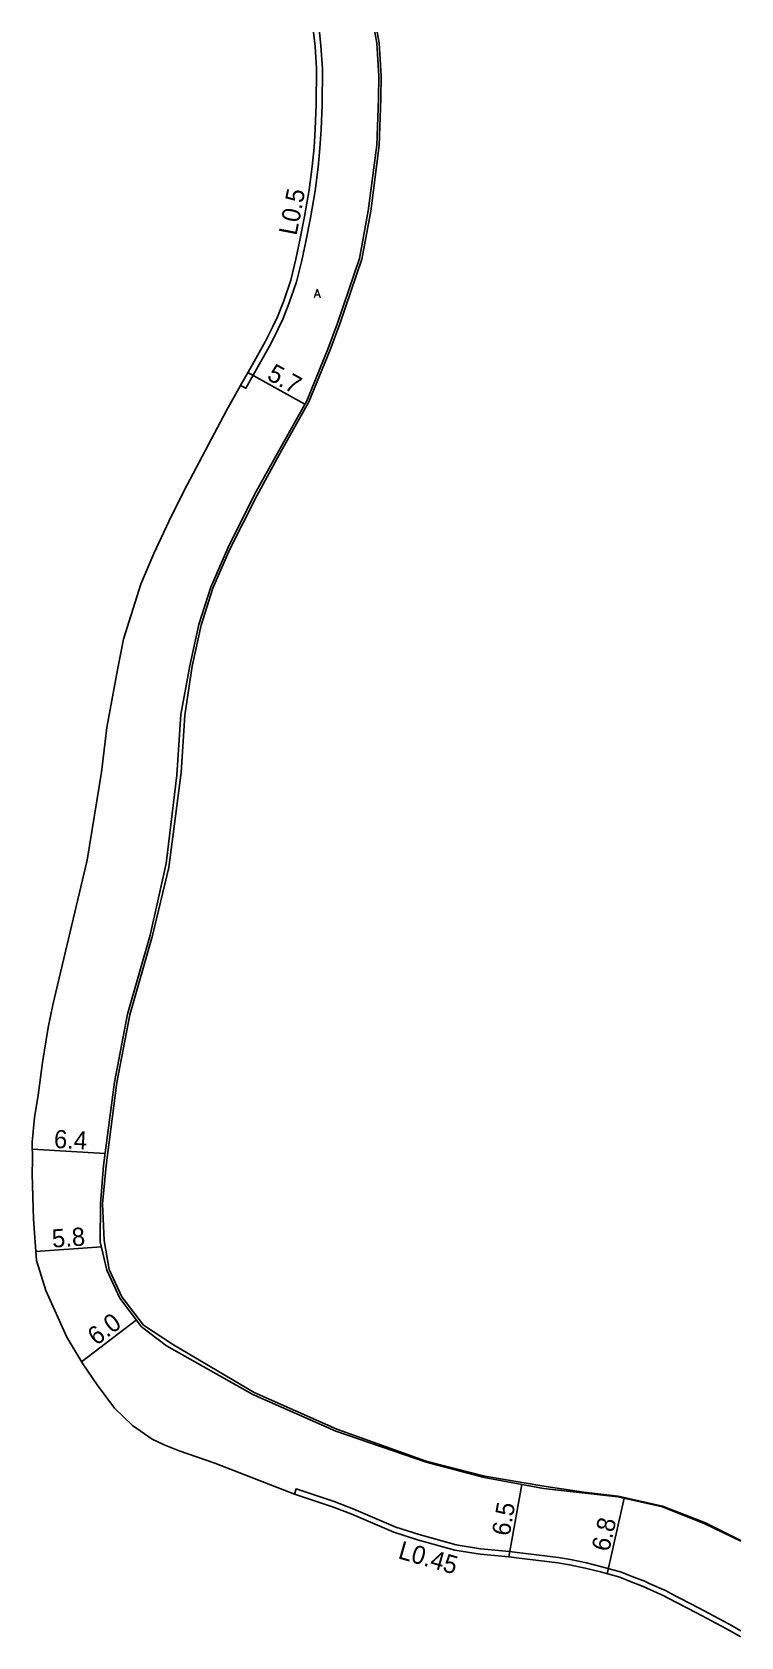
# Model space of a CAD drawing. Header units: metres. Extents: x -29600 to -27998, y -77400 to -75000.
# Drawn here: x -28862.3 to -28800, y -75741.2 to -75600 of the extents above; entities that cross this region are included whole.
import ezdxf

# ---------------------------------------------------------------- set-up
doc = ezdxf.new("R2010")
doc.units = ezdxf.units.M
doc.header["$LTSCALE"] = 2.5
for name, color, linetype in [('側溝・桝', 7, 'Continuous'), ('幅員', 7, 'Continuous'), ('歩道・分離帯・安全施設', 7, 'Continuous'), ('舗装', 7, 'Continuous'), ('道路', 7, 'Continuous')]:
    doc.layers.add(name, color=color, linetype=linetype)
doc.styles.get("Standard").update_dxf_attribs({"font": ''})
doc.styles.add('YOKO_DECO', font='txt.shx', dxfattribs={"bigfont": 'extfont.shx'})
doc.styles.get('Standard').set_extended_font_data('@MS PGothic')

msp = doc.modelspace()

# ---------------------------------------------------------------- texts
at = {"layer": '側溝・桝'}
for s, rotation, p in [('L0.5', 79, (-28839.06, -75617.95)), ('L0.45', 344, (-28830.21, -75734.24))]:
    msp.add_text(s, height=1.6, rotation=rotation, dxfattribs=at).set_placement(p)
at = {"layer": '幅員'}
for s, rotation, p in [('5.7', 331, (-28841.75, -75630.5)), ('6.4', 357, (-28860.41, -75698.15)), ('5.8', 4, (-28860.5, -75706.93)), ('6.0', 37, (-28856.65, -75715.59)), ('6.5', 80, (-28820.33, -75732.35)), ('6.8', 77, (-28811.59, -75733.73))]:
    msp.add_text(s, height=1.6, rotation=rotation, dxfattribs=at).set_placement(p)
at = {"layer": '舗装', "style": 'YOKO_DECO'}
msp.add_text('A', height=0.75, dxfattribs=at).set_placement((-28837.53, -75623.37, 949.06))

# ---------------------------------------------------------------- linework, layer by layer
at = {"layer": '側溝・桝'}
for points in [[(-28837.04, -75600), (-28836.92, -75601.22), (-28836.78, -75603.19), (-28836.81, -75606.39), (-28836.9, -75608.57), (-28837, -75610.21), (-28837.17, -75611.89), (-28837.43, -75613.97), (-28837.83, -75616.33), (-28838.25, -75618.41), (-28838.6, -75620.1), (-28839.07, -75621.97), (-28839.7, -75623.82), (-28840.27, -75625.25), (-28840.66, -75626.11), (-28841.33, -75627.43), (-28842.46, -75629.44), (-28843.51, -75631.33), (-28843.97, -75631.08)], [(-28800, -75740.63), (-28801.02, -75740.06), (-28803.68, -75738.65), (-28806.16, -75737.36), (-28806.57, -75737.13), (-28808.05, -75736.47), (-28808.39, -75736.3), (-28809.63, -75735.82), (-28810.48, -75735.47), (-28812.22, -75734.99), (-28813.57, -75734.66), (-28814.98, -75734.36), (-28816.04, -75734.19), (-28819.67, -75733.75), (-28820.34, -75733.67), (-28822.88, -75733.41), (-28825.03, -75733.08), (-28828.27, -75732.17), (-28830.33, -75731.52), (-28834.02, -75729.93), (-28835.74, -75729.27), (-28839.09, -75728.15), (-28839.24, -75728.6)]]:
    msp.add_lwpolyline(points, dxfattribs=at)
at = {"layer": '幅員'}
for points in [[(-28843.33, -75629.94), (-28838.33, -75632.74)], [(-28862.29, -75698.27), (-28855.87, -75698.65)], [(-28861.97, -75707.28), (-28856.2, -75706.87)], [(-28857.96, -75716.98), (-28853.13, -75713.29)], [(-28820.39, -75734.13), (-28819.24, -75727.77)], [(-28811.74, -75735.61), (-28810.25, -75728.97)]]:
    msp.add_lwpolyline(points, dxfattribs=at)
at = {"layer": '歩道・分離帯・安全施設'}
for points in [[(-28813.8, -75728.43), (-28817.33, -75727.9), (-28822.52, -75727.02), (-28827.65, -75725.72), (-28835.52, -75722.89), (-28842.79, -75719.67), (-28849.87, -75715.49), (-28852.52, -75713.74), (-28854.42, -75711.25), (-28855.54, -75708.84), (-28855.98, -75706.29), (-28856.1, -75703.07), (-28855.8, -75699.71), (-28854.84, -75692.4), (-28853.71, -75686.44), (-28851.71, -75679.48), (-28850.29, -75673.49), (-28849.2, -75665.14), (-28848.88, -75660.09), (-28848.23, -75655.79), (-28847.45, -75652.16), (-28846.4, -75648.92), (-28844.92, -75645.49), (-28842.56, -75640.78), (-28840.55, -75637.13), (-28837.97, -75632.53), (-28836.11, -75627.96), (-28835.26, -75625.66), (-28833.33, -75619.97), (-28832.54, -75615.76), (-28831.8, -75609.97), (-28831.66, -75605.88), (-28831.62, -75603.87), (-28831.8, -75600.95), (-28831.97, -75600)], [(-28800, -75732.7), (-28803.11, -75731.13), (-28806.88, -75729.67), (-28810.79, -75728.79), (-28813.8, -75728.43)]]:
    msp.add_lwpolyline(points, dxfattribs=at)
at = {"layer": '道路'}
for points in [[(-28837.56, -75600), (-28837.43, -75601.27), (-28837.3, -75603.2), (-28837.33, -75606.37), (-28837.42, -75608.54), (-28837.52, -75610.16), (-28837.69, -75611.83), (-28837.95, -75613.89), (-28838.35, -75616.23), (-28838.76, -75618.31), (-28839.11, -75619.98), (-28839.57, -75621.82), (-28840.18, -75623.65), (-28840.74, -75625.05), (-28841.13, -75625.89), (-28841.79, -75627.18), (-28842.94, -75629.25), (-28843.97, -75631.08), (-28845.22, -75633.3), (-28848.66, -75639.83), (-28850.05, -75642.55), (-28851.6, -75645.88), (-28852.73, -75648.57), (-28854.28, -75653.4), (-28854.8, -75656.09), (-28855.72, -75661.18), (-28856.19, -75665.1), (-28857.45, -75672.83), (-28860.47, -75685.58), (-28860.88, -75687.55), (-28861.4, -75690.64), (-28861.77, -75693.51), (-28862.08, -75695.48), (-28862.3, -75697.65), (-28862.27, -75699.2), (-28862.29, -75700.47), (-28862.17, -75704.43), (-28861.92, -75708.05), (-28861.09, -75710.71), (-28859.24, -75714.8), (-28857.85, -75717.14), (-28856.59, -75718.98), (-28855.05, -75721.04), (-28853.47, -75722.56), (-28851.74, -75723.76), (-28850.68, -75724.26), (-28849.38, -75724.79), (-28846.23, -75725.88), (-28839.24, -75728.6)], [(-28832.18, -75600), (-28832.01, -75600.97), (-28831.83, -75603.87), (-28831.86, -75605.88), (-28832.01, -75609.96), (-28832.75, -75615.73), (-28833.53, -75619.91), (-28835.46, -75625.59), (-28836.3, -75627.89), (-28838.16, -75632.44), (-28840.73, -75637.03), (-28842.75, -75640.68), (-28845.11, -75645.4), (-28846.59, -75648.84), (-28847.65, -75652.11), (-28848.43, -75655.75), (-28849.23, -75660.03), (-28849.57, -75665.37), (-28850.53, -75673.13), (-28851.91, -75679.43), (-28853.91, -75686.39), (-28855.05, -75692.37), (-28856.01, -75699.69), (-28856.3, -75703.07), (-28856.31, -75706.43), (-28855.74, -75708.9), (-28854.6, -75711.36), (-28852.67, -75713.89), (-28850.5, -75715.57), (-28842.89, -75719.85), (-28835.6, -75723.08), (-28827.67, -75725.81), (-28822.57, -75727.16), (-28817.36, -75728.11), (-28810.83, -75728.84), (-28806.9, -75729.73), (-28803.18, -75731.22), (-28800, -75732.74)], [(-28800, -75741.17), (-28801.25, -75740.47), (-28803.89, -75739.06), (-28806.38, -75737.77), (-28806.78, -75737.55), (-28808.26, -75736.89), (-28808.58, -75736.73), (-28809.8, -75736.26), (-28810.63, -75735.92), (-28812.34, -75735.45), (-28813.68, -75735.12), (-28815.06, -75734.82), (-28816.1, -75734.65), (-28819.73, -75734.22), (-28820.39, -75734.13), (-28822.93, -75733.88), (-28825.13, -75733.54), (-28828.41, -75732.62), (-28830.49, -75731.96), (-28834.19, -75730.37), (-28835.89, -75729.72), (-28839.24, -75728.6)]]:
    msp.add_lwpolyline(points, dxfattribs=at)

msp.set_redraw_order([(e.dxf.handle, doc.entitydb.next_handle()) for e in msp.query("TEXT MTEXT ATTDEF DIMENSION ARC_DIMENSION")])  # texts and dimensions are drawn at this point

doc.saveas('drawing.dxf')
